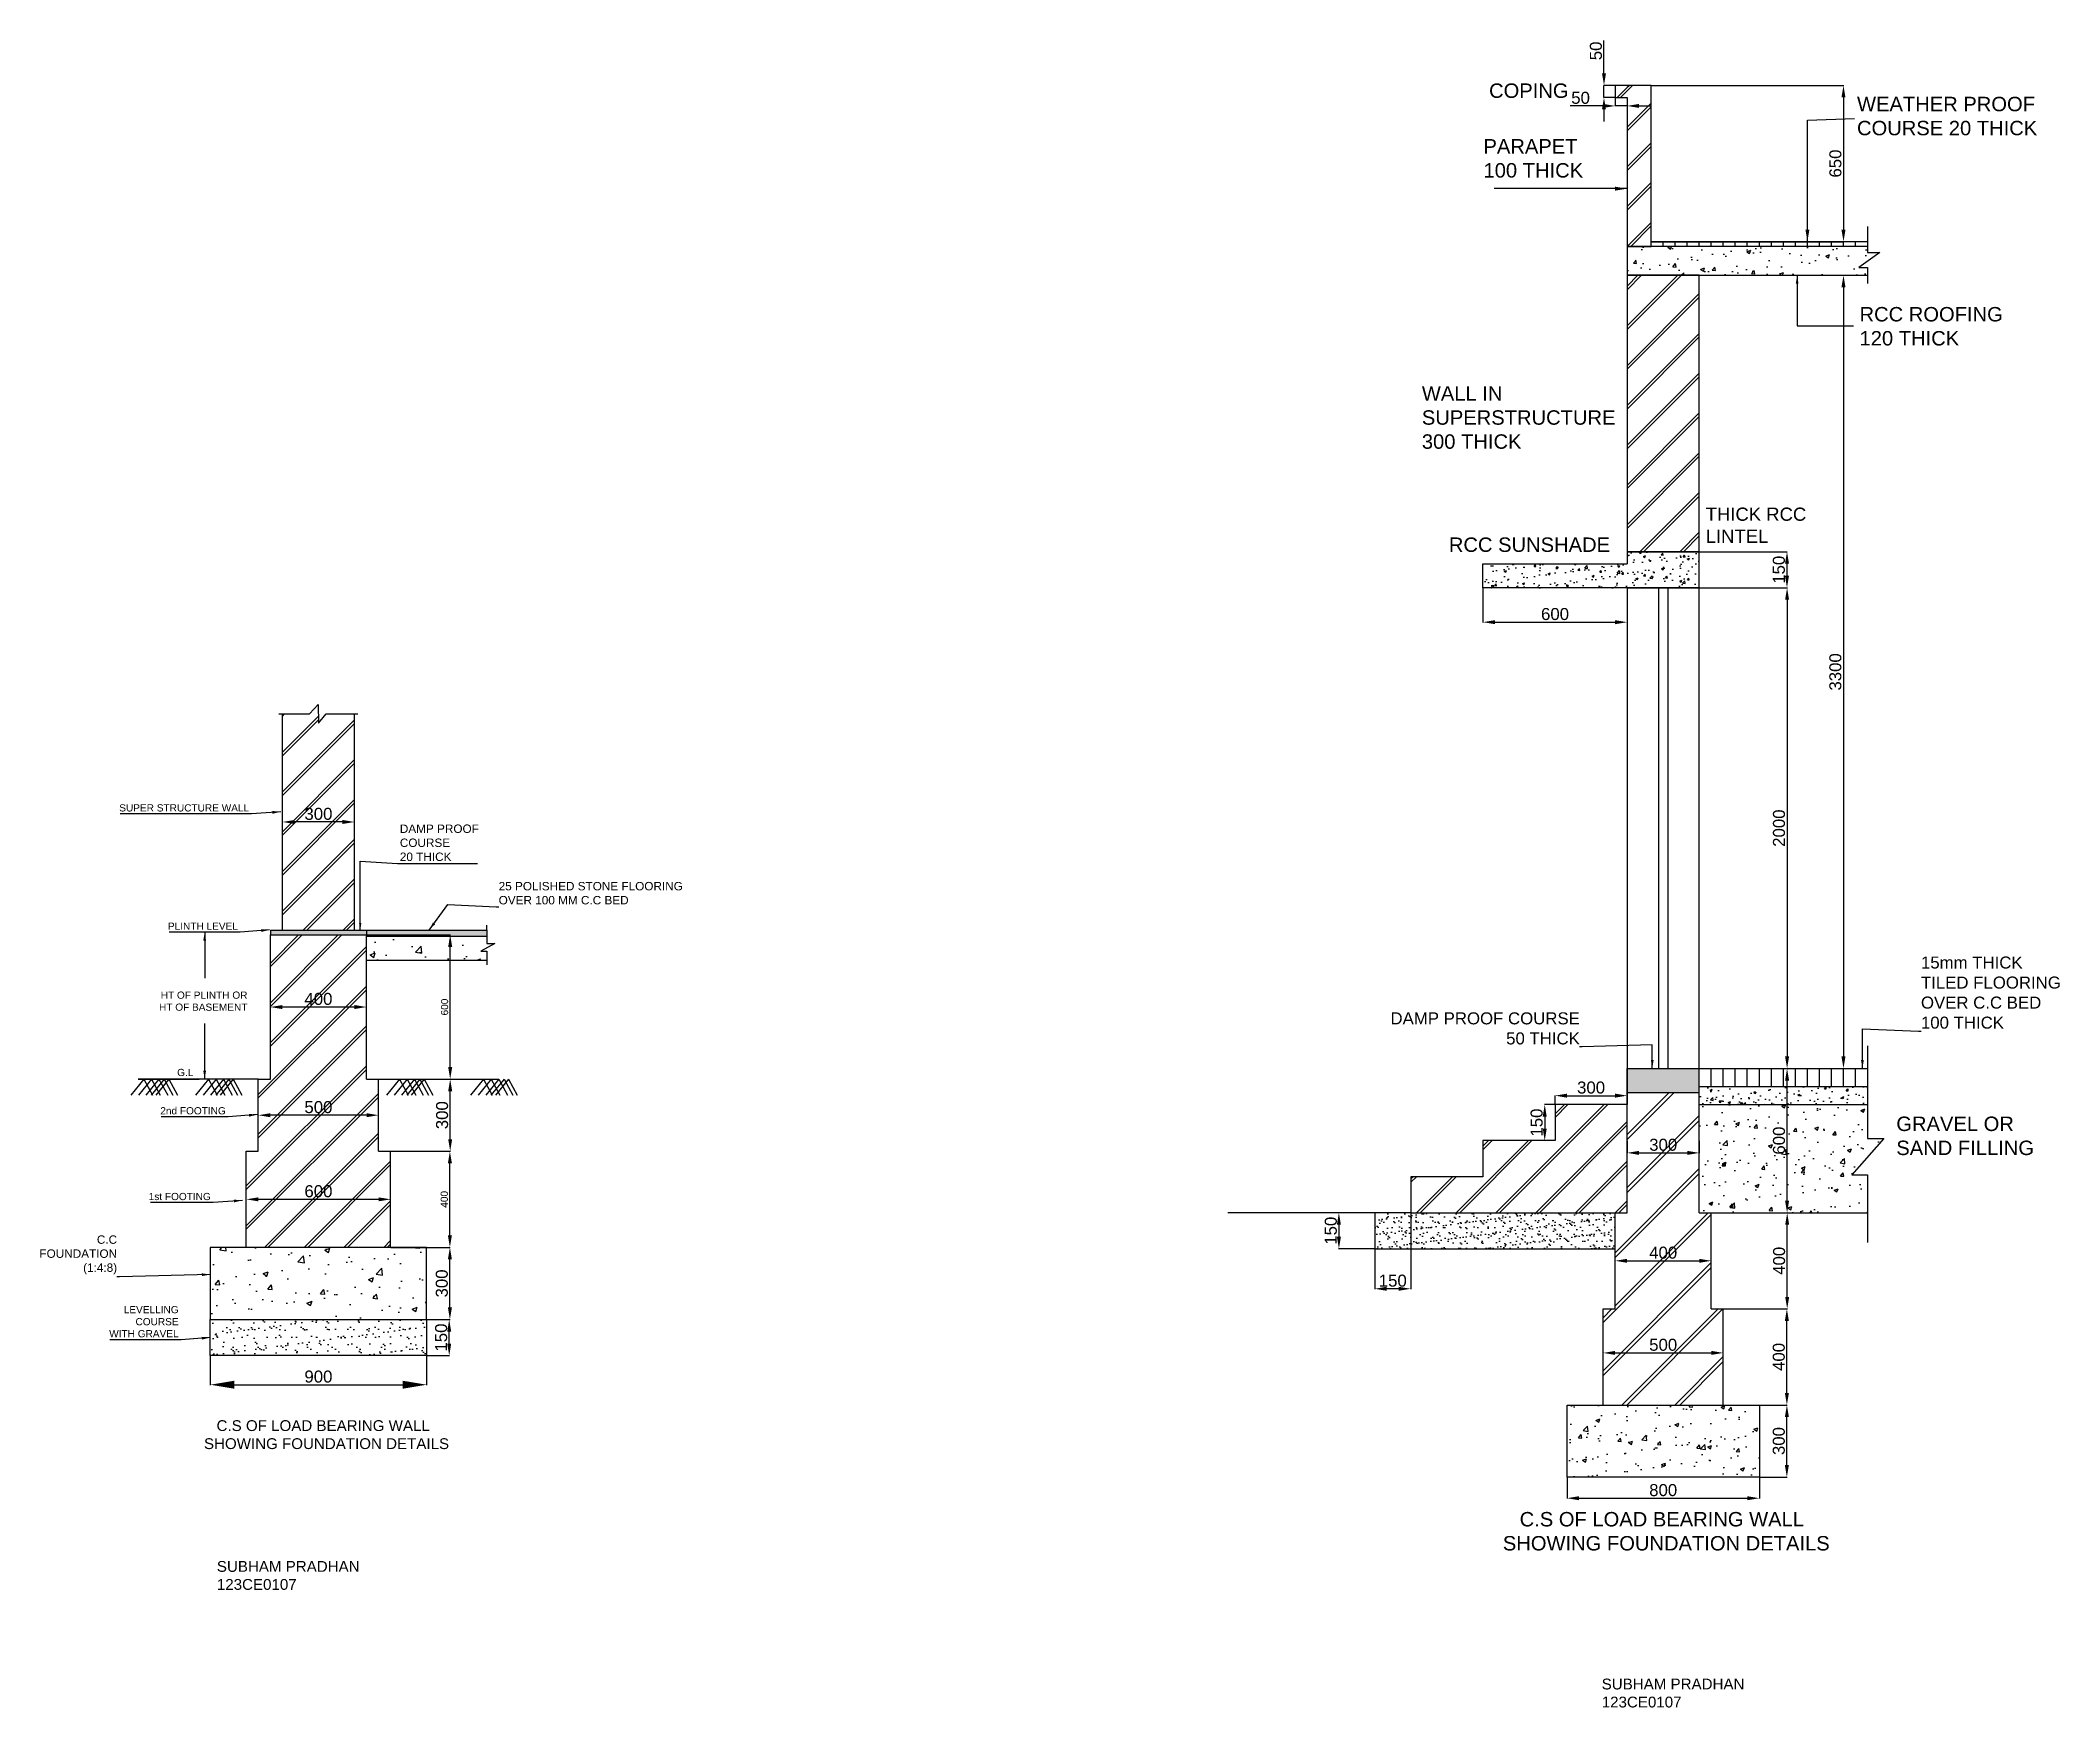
# Model space of a CAD drawing. Header units: millimetres. Extents: x 15663 to 24063, y 25357 to 32294.
import ezdxf

# ---------------------------------------------------------------- set-up
doc = ezdxf.new("R2010")
doc.units = ezdxf.units.MM
doc.layers.add('dimension', color=20, linetype='Continuous')
doc.styles.get("Standard").update_dxf_attribs({"font": 'Arial.ttf'})
doc.dimstyles.new('ISO-25', dxfattribs={"dimtxt": 5, "dimasz": 2.5, "dimexe": 1.25, "dimexo": 0.625, "dimtad": 1, "dimtxsty": 'Standard', "dimcen": 2.5, "dimadec": 0, "dimazin": 0, "dimtfac": 1, "dimtmove": 0, "dimatfit": 3, "dimfxl": 1, "dimarcsym": 0})
pattern_1 = [(50, (12593.54, 23586.2), (163.9662, -14.3452), [17.145, -188.595]), (355, (12593.54, 23586.2), (-31.719, 171.9512), [13.716, -150.8765]), (100.4514, (12607.2, 23585.01), (132.2471, 157.606), [14.571, -160.2812]), (46.1842, (12593.54, 23631.92), (243.971, -37.838), [25.7175, -282.8925]), (96.6356, (12613.87, 23628.77), (213.6637, 222.6835), [21.8565, -240.422]), (351.1842, (12593.54, 23631.92), (213.6637, 222.6835), [20.574, -226.3138]), (21, (12616.4, 23620.5), (136.453, -92.0387), [17.145, -188.595]), (326, (12616.4, 23620.5), (55.6218, 165.7692), [13.716, -150.876]), (71.4514, (12627.77, 23612.82), (192.0748, 73.7305), [14.571, -160.281]), (37.5, (12593.54, 23586.204), (2.77974, 76.09953), [0, -149.0472, 0, -153.162, 0, -151.4475]), (7.5, (12593.54, 23586.204), (60.1377, 90.1625), [0, -87.3252, 0, -145.6182, 0, -57.7215]), (327.5, (12542.565, 23586.204), (122.03154, -5.15587), [0, -57.15, 0, -178.308, 0, -236.601]), (317.5, (12519.7, 23586.2), (133.3163, 22.8838), [0, -74.295, 0, -118.4148, 0, -168.021])]
pattern_2 = [(45, (12593.54, 23586.2), (-82.7315, 82.7315), []), (45, (12608.54, 23586.2), (-82.7315, 82.7315), [])]
pattern_3 = [(50, (12593.54, 23586.204), (91.09233, -7.96954), [9.525, -104.775]), (355, (12593.54, 23586.2), (-17.6217, 95.5284), [7.62, -83.8203]), (100.45144, (12601.13, 23585.54), (73.4706, 87.5589), [8.095, -89.0451]), (46.1842, (12593.54, 23611.6), (135.5395, -21.0212), [14.2875, -157.1625]), (96.6356, (12604.84, 23609.85), (118.702, 123.713), [12.1425, -133.5678]), (351.1842, (12593.54, 23611.6), (118.702, 123.713), [11.43, -125.7299]), (21, (12606.24, 23605.254), (75.8072, -51.1326), [9.525, -104.775]), (326, (12606.24, 23605.25), (30.901, 92.094), [7.62, -83.82]), (71.45144, (12612.56, 23600.99), (106.7082, 40.9614), [8.095, -89.045]), (37.5, (12593.542, 23586.204), (1.5443, 42.27752), [0, -82.804, 0, -85.09, 0, -84.1375]), (7.5, (12593.542, 23586.204), (33.40983, 50.09029), [0, -48.514, 0, -80.899, 0, -32.0675]), (327.5, (12565.22, 23586.204), (67.7953, -2.86437), [0, -31.75, 0, -99.06, 0, -131.445]), (317.5, (12552.52, 23586.204), (74.0646, 12.71325), [0, -41.275, 0, -65.786, 0, -93.345])]

msp = doc.modelspace()

# ---------------------------------------------------------------- texts
at = {"attachment_point": 1}
for s, width, heights, insert, char_height in [('COPING', 1464.0664, [315.281], (21689.451, 32114.296), 60), ('WEATHER PROOF \\PCOURSE 20 THICK', 1464.0664, [315.281], (23220.091, 32058.793), 60), ('PARAPET\\P100 THICK', 1464.0664, [315.281], (21666.223, 31882.909), 60), ('RCC ROOFING\\P120 THICK', 1464.0664, [315.281], (23230.567, 31184.231), 60), ('WALL IN\\PSUPERSTRUCTURE\\P300 THICK', 1464.0664, [315.281], (21409.771, 30854.548), 60), ('THICK RCC \\PLINTEL', 1464.0664, [315.281], (22590.652, 30349.785), 55), ('RCC SUNSHADE', 1464.0664, [315.281], (21522.151, 30225.401), 60), ('GRAVEL OR \\PSAND FILLING', 1464.0664, [315.281], (23383.61, 27816.021), 60), ('   C.S OF LOAD BEARING WALL\\PSHOWING FOUNDATION DETAILS', 1023.66815, [0], (16343.337, 26552.878), 45), ('   C.S OF LOAD BEARING WALL\\PSHOWING FOUNDATION DETAILS', 1464.0664, [315.281], (21746.747, 26170.947), 60), ('   SUBHAM PRADHAN\\P   123CE0107', 1023.66815, [0], (16344.626, 25967.129), 45), ('   SUBHAM PRADHAN\\P   123CE0107', 1023.66815, [0], (22105.644, 25477.774), 45)]:
    msp.add_mtext_dynamic_manual_height_columns(s, width=width, gutter_width=12.5, heights=heights, dxfattribs=dict(at, insert=insert, char_height=char_height))
for s, insert, char_height, attachment_point in [('\\pxqj;SUPER STRUCTURE WALL', (16531.263, 29085.019), 30, 9), ('DAMP PROOF \\PCOURSE\\P20 THICK', (17158.214, 28878.959), 35, 7), ('25 POLISHED STONE FLOORING\\POVER 100 MM C.C BED', (17569.351, 28698.395), 35, 7), ('\\pxqj;PLINTH LEVEL', (16484.514, 28593.274), 30, 9), ('15mm THICK\\PTILED FLOORING\\POVER C.C BED\\P100 THICK', (23486.045, 28181.215), 50, 7), ('HT OF PLINTH OR\\PHT OF BASEMENT', (16524.278, 28255.901), 30, 9), ('DAMP PROOF COURSE\\P50 THICK', (22067.061, 28115.698), 50, 9), ('\\pxqj;G.L', (16299.314, 27984.245), 30, 9), ('\\pxqj;2nd FOOTING', (16434.084, 27824.847), 30, 9), ('\\pxqj;1st FOOTING', (16371.687, 27468.151), 30, 9), ('C.C \\PFOUNDATION\\P(1:4:8)', (15982.031, 27159.611), 35, 9), ('LEVELLING\\P      COURSE\\P\\pxqj;WITH GRAVEL', (16237.876, 26897.423), 30, 9)]:
    msp.add_mtext(s, dxfattribs=dict(insert=insert, char_height=char_height, attachment_point=attachment_point))

# ---------------------------------------------------------------- blocks, each defined once
blk = doc.blocks.new('*D9')
at = {"layer": 'Defpoints', "color": 0, "transparency": 16777216}
for p in [(16369.5, 26821.8), (17269.5, 26821.8), (17269.5, 26700.5)]:
    blk.add_point(p, dxfattribs=at)
at = {"layer": 'dimension', "color": 0, "lineweight": -2, "transparency": 16777216}
for p, q in [((16369.5, 26821.2), (16369.5, 26699.2)), ((17269.5, 26821.2), (17269.5, 26699.2)), ((16469.5, 26700.5), (17169.5, 26700.5))]:
    blk.add_line(p, q, dxfattribs=at)
at = {"layer": 'dimension', "color": 0, "transparency": 16777216}
for points in [[(16469.5, 26717.1), (16469.5, 26683.8), (16369.5, 26700.5)], [(17169.5, 26717.1), (17169.5, 26683.8), (17269.5, 26700.5)]]:
    blk.add_solid(points, dxfattribs=at)
at = {"layer": 'dimension', "color": 0, "transparency": 16777216, "insert": (16819.5, 26734), "char_height": 50, "attachment_point": 5}
blk.add_mtext('900', dxfattribs=at)
blk = doc.blocks.new('*D10')
at = {"layer": 'Defpoints', "color": 0, "transparency": 16777216}
for p in [(17269.5, 26971.8), (17363.6, 26971.8), (17269.5, 26821.8)]:
    blk.add_point(p, dxfattribs=at)
at = {"layer": 'dimension', "color": 0, "lineweight": -2, "transparency": 16777216}
for p, q in [((17270.1, 26971.8), (17364.8, 26971.8)), ((17363.6, 26871.8), (17363.6, 26921.8)), ((17270.1, 26821.8), (17364.8, 26821.8))]:
    blk.add_line(p, q, dxfattribs=at)
at = {"layer": 'dimension', "color": 0, "transparency": 16777216}
for points in [[(17355.3, 26921.8), (17371.9, 26921.8), (17363.6, 26971.8)], [(17355.3, 26871.8), (17371.9, 26871.8), (17363.6, 26821.8)]]:
    blk.add_solid(points, dxfattribs=at)
at = {"layer": 'dimension', "color": 0, "transparency": 16777216, "insert": (17330.1, 26896.8), "char_height": 50, "attachment_point": 5, "rotation": 90}
blk.add_mtext('150', dxfattribs=at)
blk = doc.blocks.new('*D11')
at = {"layer": 'Defpoints', "color": 0, "transparency": 16777216}
for p in [(16519.5, 27471.8), (16519.5, 27471.8), (17119.5, 27471.8)]:
    blk.add_point(p, dxfattribs=at)
at = {"layer": 'dimension', "color": 0, "lineweight": -2, "transparency": 16777216}
for p, q in [((16519.5, 27472.4), (16519.5, 27473)), ((17069.5, 27471.8), (16569.5, 27471.8)), ((17119.5, 27472.4), (17119.5, 27473))]:
    blk.add_line(p, q, dxfattribs=at)
at = {"layer": 'dimension', "color": 0, "transparency": 16777216}
for points in [[(16569.5, 27480.1), (16569.5, 27463.5), (16519.5, 27471.8)], [(17069.5, 27480.1), (17069.5, 27463.5), (17119.5, 27471.8)]]:
    blk.add_solid(points, dxfattribs=at)
at = {"layer": 'dimension', "color": 0, "transparency": 16777216, "insert": (16819.5, 27505.3), "char_height": 50, "attachment_point": 5}
blk.add_mtext('600', dxfattribs=at)
blk = doc.blocks.new('*D12')
at = {"layer": 'Defpoints', "color": 0, "transparency": 16777216}
for p in [(16569.5, 27821.8), (16569.5, 27821.8), (17069.5, 27821.8)]:
    blk.add_point(p, dxfattribs=at)
at = {"layer": 'dimension', "color": 0, "lineweight": -2, "transparency": 16777216}
for p, q in [((16569.5, 27822.4), (16569.5, 27823)), ((17019.5, 27821.8), (16619.5, 27821.8)), ((17069.5, 27822.4), (17069.5, 27823))]:
    blk.add_line(p, q, dxfattribs=at)
at = {"layer": 'dimension', "color": 0, "transparency": 16777216}
for points in [[(16619.5, 27830.1), (16619.5, 27813.5), (16569.5, 27821.8)], [(17019.5, 27830.1), (17019.5, 27813.5), (17069.5, 27821.8)]]:
    blk.add_solid(points, dxfattribs=at)
at = {"layer": 'dimension', "color": 0, "transparency": 16777216, "insert": (16819.5, 27855.3), "char_height": 50, "attachment_point": 5}
blk.add_mtext('500', dxfattribs=at)
blk = doc.blocks.new('*D13')
at = {"layer": 'Defpoints', "color": 0, "transparency": 16777216}
for p in [(16619.5, 28271.8), (16619.5, 28271.8), (17019.5, 28271.8)]:
    blk.add_point(p, dxfattribs=at)
at = {"layer": 'dimension', "color": 0, "lineweight": -2, "transparency": 16777216}
for p, q in [((16619.5, 28272.4), (16619.5, 28273)), ((16969.5, 28271.8), (16669.5, 28271.8)), ((17019.5, 28272.4), (17019.5, 28273))]:
    blk.add_line(p, q, dxfattribs=at)
at = {"layer": 'dimension', "color": 0, "transparency": 16777216}
for points in [[(16669.5, 28280.1), (16669.5, 28263.5), (16619.5, 28271.8)], [(16969.5, 28280.1), (16969.5, 28263.5), (17019.5, 28271.8)]]:
    blk.add_solid(points, dxfattribs=at)
at = {"layer": 'dimension', "color": 0, "transparency": 16777216, "insert": (16819.5, 28305.3), "char_height": 50, "attachment_point": 5}
blk.add_mtext('400', dxfattribs=at)
blk = doc.blocks.new('*D14')
at = {"layer": 'Defpoints', "color": 0, "transparency": 16777216}
for p in [(16669.5, 29041.8), (16669.5, 29041.8), (16969.5, 29041.8)]:
    blk.add_point(p, dxfattribs=at)
at = {"layer": 'dimension', "color": 0, "lineweight": -2, "transparency": 16777216}
for p, q in [((16669.5, 29042.4), (16669.5, 29043)), ((16919.5, 29041.8), (16719.5, 29041.8)), ((16969.5, 29042.4), (16969.5, 29043))]:
    blk.add_line(p, q, dxfattribs=at)
at = {"layer": 'dimension', "color": 0, "transparency": 16777216}
for points in [[(16719.5, 29050.1), (16719.5, 29033.5), (16669.5, 29041.8)], [(16919.5, 29050.1), (16919.5, 29033.5), (16969.5, 29041.8)]]:
    blk.add_solid(points, dxfattribs=at)
at = {"layer": 'dimension', "color": 0, "transparency": 16777216, "insert": (16819.5, 29075.3), "char_height": 50, "attachment_point": 5}
blk.add_mtext('300', dxfattribs=at)
blk = doc.blocks.new('*D15')
at = {"layer": 'Defpoints', "color": 0, "transparency": 16777216}
for p in [(17269.5, 27271.8), (17366.4, 27271.8), (17269.5, 26971.8)]:
    blk.add_point(p, dxfattribs=at)
at = {"layer": 'dimension', "color": 0, "lineweight": -2, "transparency": 16777216}
for p, q in [((17270.1, 27271.8), (17367.7, 27271.8)), ((17366.4, 27021.8), (17366.4, 27221.8)), ((17270.1, 26971.8), (17367.7, 26971.8))]:
    blk.add_line(p, q, dxfattribs=at)
at = {"layer": 'dimension', "color": 0, "transparency": 16777216}
for points in [[(17358.1, 27221.8), (17374.8, 27221.8), (17366.4, 27271.8)], [(17358.1, 27021.8), (17374.8, 27021.8), (17366.4, 26971.8)]]:
    blk.add_solid(points, dxfattribs=at)
at = {"layer": 'dimension', "color": 0, "transparency": 16777216, "insert": (17332.9, 27121.8), "char_height": 50, "attachment_point": 5, "rotation": 90}
blk.add_mtext('300', dxfattribs=at)
blk = doc.blocks.new('*D16')
at = {"layer": 'Defpoints', "color": 0, "transparency": 16777216}
for p in [(17119.5, 27671.8), (17366.4, 27671.8), (17119.5, 27271.8)]:
    blk.add_point(p, dxfattribs=at)
at = {"layer": 'dimension', "color": 0, "lineweight": -2, "transparency": 16777216}
for p, q in [((17120.1, 27671.8), (17367.7, 27671.8)), ((17366.4, 27321.8), (17366.4, 27621.8)), ((17120.1, 27271.8), (17367.7, 27271.8))]:
    blk.add_line(p, q, dxfattribs=at)
at = {"layer": 'dimension', "color": 0, "transparency": 16777216}
for points in [[(17358.1, 27621.8), (17374.8, 27621.8), (17366.4, 27671.8)], [(17358.1, 27321.8), (17374.8, 27321.8), (17366.4, 27271.8)]]:
    blk.add_solid(points, dxfattribs=at)
at = {"layer": 'dimension', "color": 0, "transparency": 16777216, "insert": (17343.1, 27471.8), "char_height": 30, "attachment_point": 5, "rotation": 90}
blk.add_mtext('400', dxfattribs=at)
blk = doc.blocks.new('*D17')
at = {"layer": 'Defpoints', "color": 0, "transparency": 16777216}
for p in [(17069.5, 27971.8), (17367.7, 27971.8), (17069.5, 27671.8)]:
    blk.add_point(p, dxfattribs=at)
at = {"layer": 'dimension', "color": 0, "lineweight": -2, "transparency": 16777216}
for p, q in [((17070.1, 27971.8), (17368.9, 27971.8)), ((17367.7, 27721.8), (17367.7, 27921.8)), ((17070.1, 27671.8), (17368.9, 27671.8))]:
    blk.add_line(p, q, dxfattribs=at)
at = {"layer": 'dimension', "color": 0, "transparency": 16777216}
for points in [[(17359.3, 27921.8), (17376, 27921.8), (17367.7, 27971.8)], [(17359.3, 27721.8), (17376, 27721.8), (17367.7, 27671.8)]]:
    blk.add_solid(points, dxfattribs=at)
at = {"layer": 'dimension', "color": 0, "transparency": 16777216, "insert": (17334.1, 27821.8), "char_height": 50, "attachment_point": 5, "rotation": 90}
blk.add_mtext('300', dxfattribs=at)
blk = doc.blocks.new('*D18')
at = {"layer": 'Defpoints', "color": 0, "transparency": 16777216}
for p in [(17019.5, 28571.8), (17367.7, 28571.8), (17019.5, 27971.8)]:
    blk.add_point(p, dxfattribs=at)
at = {"layer": 'dimension', "color": 0, "lineweight": -2, "transparency": 16777216}
for p, q in [((17020.1, 28571.8), (17368.9, 28571.8)), ((17367.7, 28021.8), (17367.7, 28521.8)), ((17020.1, 27971.8), (17368.9, 27971.8))]:
    blk.add_line(p, q, dxfattribs=at)
at = {"layer": 'dimension', "color": 0, "transparency": 16777216}
for points in [[(17359.3, 28521.8), (17376, 28521.8), (17367.7, 28571.8)], [(17359.3, 28021.8), (17376, 28021.8), (17367.7, 27971.8)]]:
    blk.add_solid(points, dxfattribs=at)
at = {"layer": 'dimension', "color": 0, "transparency": 16777216, "insert": (17344.4, 28271.8), "char_height": 30, "attachment_point": 5, "rotation": 90}
blk.add_mtext('600', dxfattribs=at)
blk = doc.blocks.new('*D19')
at = {"layer": 'Defpoints', "color": 0, "transparency": 16777216}
for p in [(22013.8, 26316.1), (22813.8, 26316.1), (22813.8, 26228.3)]:
    blk.add_point(p, dxfattribs=at)
at = {"layer": 'dimension', "color": 0, "lineweight": -2, "transparency": 16777216}
for p, q in [((22013.8, 26315.5), (22013.8, 26227)), ((22813.8, 26315.5), (22813.8, 26227)), ((22063.8, 26228.3), (22763.8, 26228.3))]:
    blk.add_line(p, q, dxfattribs=at)
at = {"layer": 'dimension', "color": 0, "transparency": 16777216}
for points in [[(22063.8, 26236.6), (22063.8, 26220), (22013.8, 26228.3)], [(22763.8, 26236.6), (22763.8, 26220), (22813.8, 26228.3)]]:
    blk.add_solid(points, dxfattribs=at)
at = {"layer": 'dimension', "color": 0, "transparency": 16777216, "insert": (22413.8, 26261.8), "char_height": 50, "attachment_point": 5}
blk.add_mtext('800', dxfattribs=at)
blk = doc.blocks.new('*D20')
at = {"layer": 'Defpoints', "color": 0, "transparency": 16777216}
for p in [(22813.8, 26616.1), (22928.3, 26616.1), (22813.8, 26316.1)]:
    blk.add_point(p, dxfattribs=at)
at = {"layer": 'dimension', "color": 0, "lineweight": -2, "transparency": 16777216}
for p, q in [((22814.4, 26616.1), (22929.6, 26616.1)), ((22928.3, 26366.1), (22928.3, 26566.1)), ((22814.4, 26316.1), (22929.6, 26316.1))]:
    blk.add_line(p, q, dxfattribs=at)
at = {"layer": 'dimension', "color": 0, "transparency": 16777216}
for points in [[(22920, 26566.1), (22936.7, 26566.1), (22928.3, 26616.1)], [(22920, 26366.1), (22936.7, 26366.1), (22928.3, 26316.1)]]:
    blk.add_solid(points, dxfattribs=at)
at = {"layer": 'dimension', "color": 0, "transparency": 16777216, "insert": (22894.8, 26466.1), "char_height": 50, "attachment_point": 5, "rotation": 90}
blk.add_mtext('300', dxfattribs=at)
blk = doc.blocks.new('*D21')
at = {"layer": 'Defpoints', "color": 0, "transparency": 16777216}
for p in [(22663.8, 27016.1), (22928.3, 27016.1), (22663.8, 26616.1)]:
    blk.add_point(p, dxfattribs=at)
at = {"layer": 'dimension', "color": 0, "lineweight": -2, "transparency": 16777216}
for p, q in [((22664.4, 27016.1), (22929.6, 27016.1)), ((22928.3, 26666.1), (22928.3, 26966.1)), ((22664.4, 26616.1), (22929.6, 26616.1))]:
    blk.add_line(p, q, dxfattribs=at)
at = {"layer": 'dimension', "color": 0, "transparency": 16777216}
for points in [[(22920, 26966.1), (22936.7, 26966.1), (22928.3, 27016.1)], [(22920, 26666.1), (22936.7, 26666.1), (22928.3, 26616.1)]]:
    blk.add_solid(points, dxfattribs=at)
at = {"layer": 'dimension', "color": 0, "transparency": 16777216, "insert": (22894.8, 26816.1), "char_height": 50, "attachment_point": 5, "rotation": 90}
blk.add_mtext('400', dxfattribs=at)
blk = doc.blocks.new('*D22')
at = {"layer": 'Defpoints', "color": 0, "transparency": 16777216}
for p in [(22613.8, 27416.1), (22929.6, 27416.1), (22613.8, 27016.1)]:
    blk.add_point(p, dxfattribs=at)
at = {"layer": 'dimension', "color": 0, "lineweight": -2, "transparency": 16777216}
for p, q in [((22614.4, 27416.1), (22930.8, 27416.1)), ((22929.6, 27066.1), (22929.6, 27366.1)), ((22614.4, 27016.1), (22930.8, 27016.1))]:
    blk.add_line(p, q, dxfattribs=at)
at = {"layer": 'dimension', "color": 0, "transparency": 16777216}
for points in [[(22921.3, 27366.1), (22937.9, 27366.1), (22929.6, 27416.1)], [(22921.3, 27066.1), (22937.9, 27066.1), (22929.6, 27016.1)]]:
    blk.add_solid(points, dxfattribs=at)
at = {"layer": 'dimension', "color": 0, "transparency": 16777216, "insert": (22896.1, 27216.1), "char_height": 50, "attachment_point": 5, "rotation": 90}
blk.add_mtext('400', dxfattribs=at)
blk = doc.blocks.new('*D23')
at = {"layer": 'Defpoints', "color": 0, "transparency": 16777216}
for p in [(22563.8, 28016.1), (22929.2, 28016.1), (22563.8, 27416.1)]:
    blk.add_point(p, dxfattribs=at)
at = {"layer": 'dimension', "color": 0, "lineweight": -2, "transparency": 16777216}
for p, q in [((22564.4, 28016.1), (22930.4, 28016.1)), ((22929.2, 27466.1), (22929.2, 27966.1)), ((22564.4, 27416.1), (22930.4, 27416.1))]:
    blk.add_line(p, q, dxfattribs=at)
at = {"layer": 'dimension', "color": 0, "transparency": 16777216}
for points in [[(22920.8, 27966.1), (22937.5, 27966.1), (22929.2, 28016.1)], [(22920.8, 27466.1), (22937.5, 27466.1), (22929.2, 27416.1)]]:
    blk.add_solid(points, dxfattribs=at)
at = {"layer": 'dimension', "color": 0, "transparency": 16777216, "insert": (22895.7, 27716.1), "char_height": 50, "attachment_point": 5, "rotation": 90}
blk.add_mtext('600', dxfattribs=at)
blk = doc.blocks.new('*D24')
at = {"layer": 'Defpoints', "color": 0, "transparency": 16777216}
for p in [(22563.8, 30016.1), (22563.8, 28016.1), (22929.2, 28016.1)]:
    blk.add_point(p, dxfattribs=at)
at = {"layer": 'dimension', "color": 0, "lineweight": -2, "transparency": 16777216}
for p, q in [((22564.4, 30016.1), (22930.4, 30016.1)), ((22929.2, 29966.1), (22929.2, 28066.1)), ((22564.4, 28016.1), (22930.4, 28016.1))]:
    blk.add_line(p, q, dxfattribs=at)
at = {"layer": 'dimension', "color": 0, "transparency": 16777216}
for points in [[(22920.8, 29966.1), (22937.5, 29966.1), (22929.2, 30016.1)], [(22920.8, 28066.1), (22937.5, 28066.1), (22929.2, 28016.1)]]:
    blk.add_solid(points, dxfattribs=at)
at = {"layer": 'dimension', "color": 0, "transparency": 16777216, "insert": (22895.7, 29016.1), "char_height": 50, "attachment_point": 5, "rotation": 90}
blk.add_mtext('2000', dxfattribs=at)
blk = doc.blocks.new('*D25')
at = {"layer": 'Defpoints', "color": 0, "transparency": 16777216}
for p in [(22563.8, 30166.1), (22563.8, 30016.1), (22928.8, 30016.1)]:
    blk.add_point(p, dxfattribs=at)
at = {"layer": 'dimension', "color": 0, "lineweight": -2, "transparency": 16777216}
for p, q in [((22564.4, 30166.1), (22930, 30166.1)), ((22928.8, 30116.1), (22928.8, 30066.1)), ((22564.4, 30016.1), (22930, 30016.1))]:
    blk.add_line(p, q, dxfattribs=at)
at = {"layer": 'dimension', "color": 0, "transparency": 16777216}
for points in [[(22920.4, 30116.1), (22937.1, 30116.1), (22928.8, 30166.1)], [(22920.4, 30066.1), (22937.1, 30066.1), (22928.8, 30016.1)]]:
    blk.add_solid(points, dxfattribs=at)
at = {"layer": 'dimension', "color": 0, "transparency": 16777216, "insert": (22895.2, 30091.1), "char_height": 50, "attachment_point": 5, "rotation": 90}
blk.add_mtext('150', dxfattribs=at)
blk = doc.blocks.new('*D26')
at = {"layer": 'Defpoints', "color": 0, "transparency": 16777216}
for p in [(22563.8, 31316.1), (22563.8, 28016.1), (23163.8, 28016.1)]:
    blk.add_point(p, dxfattribs=at)
at = {"layer": 'dimension', "color": 0, "lineweight": -2, "transparency": 16777216}
for p, q in [((22564.4, 31316.1), (23165, 31316.1)), ((23163.8, 31266.1), (23163.8, 28066.1)), ((22564.4, 28016.1), (23165, 28016.1))]:
    blk.add_line(p, q, dxfattribs=at)
at = {"layer": 'dimension', "color": 0, "transparency": 16777216}
for points in [[(23155.4, 31266.1), (23172.1, 31266.1), (23163.8, 31316.1)], [(23155.4, 28066.1), (23172.1, 28066.1), (23163.8, 28016.1)]]:
    blk.add_solid(points, dxfattribs=at)
at = {"layer": 'dimension', "color": 0, "transparency": 16777216, "insert": (23130.2, 29666.1), "char_height": 50, "attachment_point": 5, "rotation": 90}
blk.add_mtext('3300', dxfattribs=at)
blk = doc.blocks.new('*D27')
at = {"layer": 'Defpoints', "color": 0, "transparency": 16777216}
for p in [(22363.8, 32106.1), (22363.8, 31456.1), (23163.8, 31456.1)]:
    blk.add_point(p, dxfattribs=at)
at = {"layer": 'dimension', "color": 0, "lineweight": -2, "transparency": 16777216}
for p, q in [((22364.4, 32106.1), (23165, 32106.1)), ((23163.8, 32056.1), (23163.8, 31506.1)), ((22364.4, 31456.1), (23165, 31456.1))]:
    blk.add_line(p, q, dxfattribs=at)
at = {"layer": 'dimension', "color": 0, "transparency": 16777216}
for points in [[(23155.4, 32056.1), (23172.1, 32056.1), (23163.8, 32106.1)], [(23155.4, 31506.1), (23172.1, 31506.1), (23163.8, 31456.1)]]:
    blk.add_solid(points, dxfattribs=at)
at = {"layer": 'dimension', "color": 0, "transparency": 16777216, "insert": (23130.3, 31781.1), "char_height": 50, "attachment_point": 5, "rotation": 90}
blk.add_mtext('650', dxfattribs=at)
blk = doc.blocks.new('*D28')
at = {"layer": 'Defpoints', "color": 0, "transparency": 16777216}
for p in [(22213.8, 32056.1), (22213.8, 32020.8), (22263.8, 32056.1)]:
    blk.add_point(p, dxfattribs=at)
at = {"layer": 'dimension', "color": 0, "lineweight": -2, "transparency": 16777216}
for p, q in [((22163.8, 32020.8), (22026.3, 32020.8)), ((22213.8, 32055.5), (22213.8, 32019.6)), ((22263.8, 32020.8), (22213.8, 32020.8)), ((22263.8, 32055.5), (22263.8, 32019.6)), ((22313.8, 32020.8), (22363.8, 32020.8))]:
    blk.add_line(p, q, dxfattribs=at)
at = {"layer": 'dimension', "color": 0, "transparency": 16777216}
for points in [[(22163.8, 32029.2), (22163.8, 32012.5), (22213.8, 32020.8)], [(22313.8, 32029.2), (22313.8, 32012.5), (22263.8, 32020.8)]]:
    blk.add_solid(points, dxfattribs=at)
at = {"layer": 'dimension', "color": 0, "transparency": 16777216, "insert": (22070.1, 32054.3), "char_height": 50, "attachment_point": 5}
blk.add_mtext('50', dxfattribs=at)
blk = doc.blocks.new('*D29')
at = {"layer": 'Defpoints', "color": 0, "transparency": 16777216}
for p in [(22167.5, 32106.1), (22213.8, 32106.1), (22213.8, 32056.1)]:
    blk.add_point(p, dxfattribs=at)
at = {"layer": 'dimension', "color": 0, "lineweight": -2, "transparency": 16777216}
for p, q in [((22167.5, 32156.1), (22167.5, 32293.5)), ((22213.2, 32106.1), (22166.2, 32106.1)), ((22167.5, 32056.1), (22167.5, 32106.1)), ((22213.2, 32056.1), (22166.2, 32056.1)), ((22167.5, 32006.1), (22167.5, 31956.1))]:
    blk.add_line(p, q, dxfattribs=at)
at = {"layer": 'dimension', "color": 0, "transparency": 16777216}
for points in [[(22159.2, 32156.1), (22175.8, 32156.1), (22167.5, 32106.1)], [(22159.2, 32006.1), (22175.8, 32006.1), (22167.5, 32056.1)]]:
    blk.add_solid(points, dxfattribs=at)
at = {"layer": 'dimension', "color": 0, "transparency": 16777216, "insert": (22134, 32249.8), "char_height": 50, "attachment_point": 5, "rotation": 90}
blk.add_mtext('50', dxfattribs=at)
blk = doc.blocks.new('*D30')
at = {"layer": 'Defpoints', "color": 0, "transparency": 16777216}
for p in [(21663.8, 30016.1), (22263.8, 30016.1), (22263.8, 29873)]:
    blk.add_point(p, dxfattribs=at)
at = {"layer": 'dimension', "color": 0, "lineweight": -2, "transparency": 16777216}
for p, q in [((21663.8, 30015.5), (21663.8, 29871.8)), ((22263.8, 30015.5), (22263.8, 29871.8)), ((21713.8, 29873), (22213.8, 29873))]:
    blk.add_line(p, q, dxfattribs=at)
at = {"layer": 'dimension', "color": 0, "transparency": 16777216}
for points in [[(21713.8, 29881.4), (21713.8, 29864.7), (21663.8, 29873)], [(22213.8, 29881.4), (22213.8, 29864.7), (22263.8, 29873)]]:
    blk.add_solid(points, dxfattribs=at)
at = {"layer": 'dimension', "color": 0, "transparency": 16777216, "insert": (21963.8, 29906.6), "char_height": 50, "attachment_point": 5}
blk.add_mtext('600', dxfattribs=at)
blk = doc.blocks.new('*D31')
at = {"layer": 'Defpoints', "color": 0, "transparency": 16777216}
for p in [(21213.8, 27416.1), (21363.8, 27416.1), (21213.8, 27099.7)]:
    blk.add_point(p, dxfattribs=at)
at = {"layer": 'dimension', "color": 0, "lineweight": -2, "transparency": 16777216}
for p, q in [((21213.8, 27415.5), (21213.8, 27098.4)), ((21363.8, 27415.5), (21363.8, 27098.4)), ((21313.8, 27099.7), (21263.8, 27099.7))]:
    blk.add_line(p, q, dxfattribs=at)
at = {"layer": 'dimension', "color": 0, "transparency": 16777216}
for points in [[(21263.8, 27108), (21263.8, 27091.4), (21213.8, 27099.7)], [(21313.8, 27108), (21313.8, 27091.4), (21363.8, 27099.7)]]:
    blk.add_solid(points, dxfattribs=at)
at = {"layer": 'dimension', "color": 0, "transparency": 16777216, "insert": (21288.8, 27133.2), "char_height": 50, "attachment_point": 5}
blk.add_mtext('150', dxfattribs=at)
blk = doc.blocks.new('*D32')
at = {"layer": 'Defpoints', "color": 0, "transparency": 16777216}
for p in [(21213.8, 27416.1), (21064.7, 27266.1), (21213.8, 27266.1)]:
    blk.add_point(p, dxfattribs=at)
at = {"layer": 'dimension', "color": 0, "lineweight": -2, "transparency": 16777216}
for p, q in [((21213.2, 27416.1), (21063.5, 27416.1)), ((21064.7, 27366.1), (21064.7, 27316.1)), ((21213.2, 27266.1), (21063.5, 27266.1))]:
    blk.add_line(p, q, dxfattribs=at)
at = {"layer": 'dimension', "color": 0, "transparency": 16777216}
for points in [[(21056.4, 27366.1), (21073.1, 27366.1), (21064.7, 27416.1)], [(21056.4, 27316.1), (21073.1, 27316.1), (21064.7, 27266.1)]]:
    blk.add_solid(points, dxfattribs=at)
at = {"layer": 'dimension', "color": 0, "transparency": 16777216, "insert": (21031.2, 27341.1), "char_height": 50, "attachment_point": 5, "rotation": 90}
blk.add_mtext('150', dxfattribs=at)
blk = doc.blocks.new('*D33')
at = {"layer": 'Defpoints', "color": 0, "transparency": 16777216}
for p in [(22163.8, 26816.1), (22663.8, 26832.9), (22663.8, 26816.1)]:
    blk.add_point(p, dxfattribs=at)
at = {"layer": 'dimension', "color": 0, "lineweight": -2, "transparency": 16777216}
for p, q in [((22163.8, 26816.7), (22163.8, 26834.1)), ((22213.8, 26832.9), (22613.8, 26832.9)), ((22663.8, 26816.7), (22663.8, 26834.1))]:
    blk.add_line(p, q, dxfattribs=at)
at = {"layer": 'dimension', "color": 0, "transparency": 16777216}
for points in [[(22213.8, 26841.2), (22213.8, 26824.6), (22163.8, 26832.9)], [(22613.8, 26841.2), (22613.8, 26824.6), (22663.8, 26832.9)]]:
    blk.add_solid(points, dxfattribs=at)
at = {"layer": 'dimension', "color": 0, "transparency": 16777216, "insert": (22413.8, 26866.4), "char_height": 50, "attachment_point": 5}
blk.add_mtext('500', dxfattribs=at)
blk = doc.blocks.new('*D34')
at = {"layer": 'Defpoints', "color": 0, "transparency": 16777216}
for p in [(22213.8, 27216.1), (22613.8, 27216.1), (22613.8, 27216.1)]:
    blk.add_point(p, dxfattribs=at)
at = {"layer": 'dimension', "color": 0, "lineweight": -2, "transparency": 16777216}
for p, q in [((22213.8, 27216.7), (22213.8, 27217.3)), ((22613.8, 27216.7), (22613.8, 27217.3)), ((22263.8, 27216.1), (22563.8, 27216.1))]:
    blk.add_line(p, q, dxfattribs=at)
at = {"layer": 'dimension', "color": 0, "transparency": 16777216}
for points in [[(22263.8, 27224.4), (22263.8, 27207.7), (22213.8, 27216.1)], [(22563.8, 27224.4), (22563.8, 27207.7), (22613.8, 27216.1)]]:
    blk.add_solid(points, dxfattribs=at)
at = {"layer": 'dimension', "color": 0, "transparency": 16777216, "insert": (22413.8, 27249.6), "char_height": 50, "attachment_point": 5}
blk.add_mtext('400', dxfattribs=at)
blk = doc.blocks.new('*D35')
at = {"layer": 'Defpoints', "color": 0, "transparency": 16777216}
for p in [(22263.8, 27716.1), (22563.8, 27716.1), (22563.8, 27665.1)]:
    blk.add_point(p, dxfattribs=at)
at = {"layer": 'dimension', "color": 0, "lineweight": -2, "transparency": 16777216}
for p, q in [((22263.8, 27715.5), (22263.8, 27663.8)), ((22313.8, 27665.1), (22513.8, 27665.1)), ((22563.8, 27715.5), (22563.8, 27663.8))]:
    blk.add_line(p, q, dxfattribs=at)
at = {"layer": 'dimension', "color": 0, "transparency": 16777216}
for points in [[(22313.8, 27673.4), (22313.8, 27656.7), (22263.8, 27665.1)], [(22513.8, 27673.4), (22513.8, 27656.7), (22563.8, 27665.1)]]:
    blk.add_solid(points, dxfattribs=at)
at = {"layer": 'dimension', "color": 0, "transparency": 16777216, "insert": (22413.8, 27698.6), "char_height": 50, "attachment_point": 5}
blk.add_mtext('300', dxfattribs=at)
blk = doc.blocks.new('*D36')
at = {"layer": 'Defpoints', "color": 0, "transparency": 16777216}
for p in [(22263.8, 27903.1), (21963.8, 27866.1), (22263.8, 27866.1)]:
    blk.add_point(p, dxfattribs=at)
at = {"layer": 'dimension', "color": 0, "lineweight": -2, "transparency": 16777216}
for p, q in [((21963.8, 27866.7), (21963.8, 27904.4)), ((22013.8, 27903.1), (22213.8, 27903.1)), ((22263.8, 27866.7), (22263.8, 27904.4))]:
    blk.add_line(p, q, dxfattribs=at)
at = {"layer": 'dimension', "color": 0, "transparency": 16777216}
for points in [[(22013.8, 27911.5), (22013.8, 27894.8), (21963.8, 27903.1)], [(22213.8, 27911.5), (22213.8, 27894.8), (22263.8, 27903.1)]]:
    blk.add_solid(points, dxfattribs=at)
at = {"layer": 'dimension', "color": 0, "transparency": 16777216, "insert": (22113.8, 27936.7), "char_height": 50, "attachment_point": 5}
blk.add_mtext('300', dxfattribs=at)
blk = doc.blocks.new('*D37')
at = {"layer": 'Defpoints', "color": 0, "transparency": 16777216}
for p in [(21963.8, 27866.1), (21921, 27716.1), (21963.8, 27716.1)]:
    blk.add_point(p, dxfattribs=at)
at = {"layer": 'dimension', "color": 0, "lineweight": -2, "transparency": 16777216}
for p, q in [((21963.2, 27866.1), (21919.8, 27866.1)), ((21921, 27816.1), (21921, 27766.1)), ((21963.2, 27716.1), (21919.8, 27716.1))]:
    blk.add_line(p, q, dxfattribs=at)
at = {"layer": 'dimension', "color": 0, "transparency": 16777216}
for points in [[(21912.7, 27816.1), (21929.3, 27816.1), (21921, 27866.1)], [(21912.7, 27766.1), (21929.3, 27766.1), (21921, 27716.1)]]:
    blk.add_solid(points, dxfattribs=at)
at = {"layer": 'dimension', "color": 0, "transparency": 16777216, "insert": (21887.5, 27791.1), "char_height": 50, "attachment_point": 5, "rotation": 90}
blk.add_mtext('150', dxfattribs=at)

# ---------------------------------------------------------------- dimensions: what is measured, and where the dimension line sits
at = {"layer": 'dimension', "color": 3}
for base, p1, p2, override, picture, middle in [((22167.491, 32106.081), (22213.781, 32056.081), (22213.781, 32106.081), {"dimtxt": 50, "dimasz": 50, "dimgap": 8}, '*D29', (22133.962, 32249.807)), ((23163.781, 31456.081), (22363.781, 32106.081), (22363.781, 31456.081), {"dimtxt": 50, "dimasz": 50, "dimgap": 8}, '*D27', (23130.252, 31781.081)), ((23163.781, 28016.081), (22563.781, 31316.081), (22563.781, 28016.081), {"dimtxt": 50, "dimasz": 50, "dimgap": 8}, '*D26', (23130.235, 29666.081)), ((22928.766, 30016.081), (22563.781, 30166.081), (22563.781, 30016.081), {"dimtxt": 50, "dimasz": 50, "dimgap": 8}, '*D25', (22895.237, 30091.081)), ((22929.182, 28016.081), (22563.781, 30016.081), (22563.781, 28016.081), {"dimtxt": 50, "dimasz": 50, "dimgap": 8}, '*D24', (22895.654, 29016.081)), ((17367.672, 28571.798), (17019.473, 27971.798), (17019.473, 28571.798), {"dimtxt": 30, "dimasz": 50, "dimgap": 8}, '*D18', (17344.355, 28271.798)), ((22929.182, 28016.081), (22563.781, 27416.081), (22563.781, 28016.081), {"dimtxt": 50, "dimasz": 50, "dimgap": 8}, '*D23', (22895.654, 27716.081)), ((17367.672, 27971.798), (17069.473, 27671.798), (17069.473, 27971.798), {"dimtxt": 50, "dimasz": 50, "dimgap": 8}, '*D17', (17334.126, 27821.798)), ((21921, 27716.081), (21963.781, 27866.081), (21963.781, 27716.081), {"dimtxt": 50, "dimasz": 50, "dimgap": 8}, '*D37', (21887.472, 27791.081)), ((17366.422, 27671.798), (17119.473, 27271.798), (17119.473, 27671.798), {"dimtxt": 30, "dimasz": 50, "dimgap": 8}, '*D16', (17343.105, 27471.798)), ((21064.738, 27266.081), (21213.781, 27416.081), (21213.781, 27266.081), {"dimtxt": 50, "dimasz": 50, "dimgap": 8}, '*D32', (21031.209, 27341.081)), ((22929.599, 27416.081), (22613.781, 27016.081), (22613.781, 27416.081), {"dimtxt": 50, "dimasz": 50, "dimgap": 8}, '*D22', (22896.07, 27216.081)), ((17366.422, 27271.798), (17269.473, 26971.798), (17269.473, 27271.798), {"dimtxt": 50, "dimasz": 50, "dimgap": 8}, '*D15', (17332.876, 27121.798)), ((17363.599, 26971.798), (17269.473, 26821.798), (17269.473, 26971.798), {"dimtxt": 50, "dimasz": 50, "dimgap": 8}, '*D10', (17330.07, 26896.798)), ((22928.349, 27016.081), (22663.781, 26616.081), (22663.781, 27016.081), {"dimtxt": 50, "dimasz": 50, "dimgap": 8}, '*D21', (22894.82, 26816.081)), ((22928.349, 26616.081), (22813.781, 26316.081), (22813.781, 26616.081), {"dimtxt": 50, "dimasz": 50, "dimgap": 8}, '*D20', (22894.803, 26466.081))]:
    dim = msp.add_linear_dim(base=base, p1=p1, p2=p2, angle=90, dimstyle='ISO-25', override=override, dxfattribs=at)
    dim.commit()
    dim.dimension.update_dxf_attribs({"geometry": picture, "text_midpoint": middle})
for base, p1, p2, picture, middle in [((22213.781, 32020.817), (22263.781, 32056.081), (22213.781, 32056.081), '*D28', (22070.055, 32054.346)), ((22263.781, 29873.023), (21663.781, 30016.081), (22263.781, 30016.081), '*D30', (21963.781, 29906.552)), ((16669.473, 29041.798), (16969.473, 29041.798), (16669.473, 29041.798), '*D14', (16819.473, 29075.343)), ((16619.473, 28271.798), (17019.473, 28271.798), (16619.473, 28271.798), '*D13', (16819.473, 28305.326)), ((22263.781, 27903.124), (21963.781, 27866.081), (22263.781, 27866.081), '*D36', (22113.781, 27936.669)), ((16569.473, 27821.798), (17069.473, 27821.798), (16569.473, 27821.798), '*D12', (16819.473, 27855.326)), ((22563.781, 27665.074), (22263.781, 27716.081), (22563.781, 27716.081), '*D35', (22413.781, 27698.619)), ((16519.473, 27471.798), (17119.473, 27471.798), (16519.473, 27471.798), '*D11', (16819.473, 27505.326)), ((21213.781, 27099.687), (21363.781, 27416.081), (21213.781, 27416.081), '*D31', (21288.781, 27133.215)), ((22613.781, 27216.081), (22213.781, 27216.081), (22613.781, 27216.081), '*D34', (22413.781, 27249.609)), ((22663.781, 26832.888), (22163.781, 26816.081), (22663.781, 26816.081), '*D33', (22413.781, 26866.417)), ((22813.781, 26228.292), (22013.781, 26316.081), (22813.781, 26316.081), '*D19', (22413.781, 26261.82))]:
    dim = msp.add_linear_dim(base=base, p1=p1, p2=p2, dimstyle='ISO-25', override={"dimtxt": 50, "dimasz": 50, "dimgap": 8}, dxfattribs=at)
    dim.commit()
    dim.dimension.update_dxf_attribs({"geometry": picture, "text_midpoint": middle})
dim = msp.add_linear_dim(base=(17269.473, 26700.456), p1=(16369.473, 26821.798), p2=(17269.473, 26821.798), dimstyle='ISO-25', override={"dimtxt": 50, "dimasz": 100, "dimgap": 8}, dxfattribs=at)
dim.commit()
dim.dimension.update_dxf_attribs({"geometry": '*D9', "text_midpoint": (16819.473, 26700.456), "dimtype": 160})

# ---------------------------------------------------------------- hatches: boundary and pattern name
h = msp.add_hatch()
h.set_pattern_fill('JIS_LC_8A', color=256, scale=15)
h.set_pattern_definition(pattern_2)
h.paths.add_polyline_path([(22363.781, 32106.081), (22263.781, 32106.081), (22213.781, 32106.081), (22213.781, 32056.081), (22263.781, 32056.081), (22263.781, 31436.081), (22363.781, 31436.081)])
h = msp.add_hatch()
h.set_pattern_fill('JIS_LC_8A', color=256, scale=15)
h.set_pattern_definition(pattern_2)
h.paths.add_polyline_path([(22363.781, 32106.081), (22263.781, 32106.081), (22263.781, 31436.081), (22363.781, 31436.081)])
h = msp.add_hatch()
h.set_pattern_fill('AR-CONC', color=256, scale=0.9)
h.set_pattern_definition(pattern_1)
h.paths.add_polyline_path([(23263.781, 31436.081), (22263.781, 31436.081), (22263.781, 31316.081), (23263.781, 31316.081)])
h = msp.add_hatch()
h.set_pattern_fill('JIS_LC_8A', color=256, scale=15)
h.set_pattern_definition(pattern_2)
h.paths.add_polyline_path([(22563.781, 31316.081), (22263.781, 31316.081), (22263.781, 30166.081), (22563.781, 30166.081)])
h = msp.add_hatch()
h.set_pattern_fill('AR-CONC', color=256, scale=0.5)
h.set_pattern_definition(pattern_3)
h.paths.add_polyline_path([(22563.781, 30166.081), (22263.781, 30166.081), (22263.781, 30116.081), (21663.781, 30116.081), (21663.781, 30016.081), (22263.781, 30016.081), (22563.781, 30016.081)])
h = msp.add_hatch()
h.set_pattern_fill('JIS_LC_8A', color=256, scale=15)
h.set_pattern_definition([(45, (8801.75, 23946.43), (-82.7315, 82.7315), []), (45, (8816.75, 23946.43), (-82.7315, 82.7315), [])])
h.paths.add_polyline_path([(17069.473, 27971.798), (17019.473, 27971.798), (17019.473, 28571.798), (16619.473, 28571.798), (16619.473, 27971.798), (16569.473, 27971.798), (16569.473, 27671.798), (16519.473, 27671.798), (16519.473, 27271.798), (17119.473, 27271.798), (17119.473, 27671.798), (17069.473, 27671.798)])
h.paths.add_polyline_path([(16969.473, 29491.798), (16851.859, 29491.798), (16819.473, 29453.24), (16819.045, 29531.2), (16782.669, 29491.798), (16669.473, 29491.798), (16669.473, 28591.798), (16969.473, 28591.798)])
h = msp.add_hatch()
h.set_pattern_fill('AR-CONC', color=256, scale=1.2)
h.set_pattern_definition([(50, (8801.75, 23946.43), (218.6216, -19.127), [22.86, -251.46]), (355, (8801.75, 23946.43), (-42.292, 229.268), [18.288, -201.1687]), (100.4514, (8819.96, 23944.83), (176.3295, 210.1413), [19.428, -213.7083]), (46.1842, (8801.75, 24007.4), (325.295, -50.451), [34.29, -377.19]), (96.6356, (8828.85, 24003.2), (284.885, 296.911), [29.142, -320.563]), (351.184, (8801.75, 24007.4), (284.885, 296.911), [27.432, -301.752]), (21, (8832.23, 23992.15), (181.9373, -122.7182), [22.86, -251.46]), (326, (8832.23, 23992.15), (74.1624, 221.0256), [18.288, -201.168]), (71.4514, (8847.39, 23981.92), (256.0997, 98.3073), [19.428, -213.708]), (37.5, (8801.746, 23946.43), (3.7063, 101.46605), [0, -198.7296, 0, -204.216, 0, -201.93]), (7.5, (8801.75, 23946.43), (80.1836, 120.2167), [0, -116.4336, 0, -194.1576, 0, -76.962]), (327.5, (8733.775, 23946.43), (162.7087, -6.8745), [0, -76.2, 0, -237.744, 0, -315.468]), (317.5, (8703.3, 23946.43), (177.755, 30.5118), [0, -99.06, 0, -157.8864, 0, -224.028])])
h.paths.add_polyline_path([(17269.473, 27271.798), (16369.473, 27271.798), (16369.473, 26971.798), (17269.473, 26971.798)])
h.paths.add_polyline_path([(17519.473, 28503.886), (17495.414, 28503.886), (17552.821, 28536.857), (17519.473, 28536.857), (17519.473, 28566.798), (17019.473, 28566.798), (17019.473, 28466.798), (17519.473, 28466.798)])
h = msp.add_hatch(color=256)
h.dxf.hatch_style = 1
h.paths.add_polyline_path([(17019.473, 28591.798), (16619.473, 28591.798), (16619.473, 28571.798), (17019.473, 28571.798)])
h.paths.add_polyline_path([(17519.473, 28591.798), (17019.473, 28591.798), (17019.473, 28571.798), (17019.473, 28566.798), (17519.473, 28566.798)])
h = msp.add_hatch(color=256)
h.dxf.hatch_style = 1
h.paths.add_polyline_path([(22563.781, 28016.081), (22263.781, 28016.081), (22263.781, 27916.081), (22563.781, 27916.081)])
h = msp.add_hatch()
h.set_pattern_fill('JIS_LC_8A', color=256, scale=20)
h.set_pattern_definition([(45, (12593.54, 23586.2), (-110.3087, 110.3087), []), (45, (12613.54, 23586.2), (-110.3087, 110.3087), [])])
h.paths.add_polyline_path([(22663.781, 27016.081), (22613.781, 27016.081), (22613.781, 27416.081), (22563.781, 27416.081), (22563.781, 27916.081), (22263.781, 27916.081), (22263.781, 27866.081), (22263.781, 27416.081), (22213.781, 27416.081), (22213.781, 27016.081), (22163.781, 27016.081), (22163.781, 26616.081), (22663.781, 26616.081)])
h = msp.add_hatch()
h.set_pattern_fill('AR-CONC', color=256, scale=0.5)
h.set_pattern_definition(pattern_3)
h.paths.add_polyline_path([(23263.781, 27941.081), (22563.781, 27941.081), (22563.781, 27866.081), (23263.781, 27866.081)])
h = msp.add_hatch()
h.set_pattern_fill('JIS_LC_8A', color=256, scale=15)
h.set_pattern_definition(pattern_2)
h.paths.add_polyline_path([(22263.781, 27866.081), (21963.781, 27866.081), (21963.781, 27716.081), (21663.781, 27716.081), (21663.781, 27566.081), (21363.781, 27566.081), (21363.781, 27416.081), (22263.781, 27416.081)])
h = msp.add_hatch()
h.set_pattern_fill('AR-CONC', color=256, scale=0.9)
h.set_pattern_definition(pattern_1)
h.paths.add_polyline_path([(23332.182, 27724.761), (23263.781, 27724.761), (23263.781, 27866.081), (22563.781, 27866.081), (22563.781, 27416.081), (23263.781, 27416.081), (23263.781, 27573.363), (23198.537, 27573.363)])
h = msp.add_hatch()
h.set_pattern_fill('AR-SAND', color=256, scale=0.9)
h.set_pattern_definition([(37.5, (12593.542, 23586.204), (-1.44003, 44.04719), [0, -34.7472, 0, -38.862, 0, -37.1475]), (7.5, (12593.54, 23586.204), (40.4571, 64.51426), [0, -18.7452, 0, -31.3182, 0, -12.0015]), (327.5, (12565.425, 23586.204), (71.18931, 0.12935), [0, -11.43, 0, -41.148, 0, -53.721]), (317.5, (12565.425, 23586.204), (68.72008, 20.06364), [0, -5.715, 0, -26.9748, 0, -30.861])])
h.paths.add_polyline_path([(22213.781, 27416.081), (21363.781, 27416.081), (21213.781, 27416.081), (21213.781, 27266.081), (22213.781, 27266.081)])
h = msp.add_hatch()
h.set_pattern_fill('AR-SAND', color=256, scale=1.3)
h.set_pattern_definition([(37.5, (8801.746, 23946.43), (-2.08004, 63.62372), [0, -50.1904, 0, -56.134, 0, -53.6575]), (7.5, (8801.746, 23946.43), (58.438, 93.1873), [0, -27.0764, 0, -45.2374, 0, -17.3355]), (327.5, (8761.13, 23946.43), (102.829, 0.18683), [0, -16.51, 0, -59.436, 0, -77.597]), (317.5, (8761.13, 23946.43), (99.2623, 28.9808), [0, -8.255, 0, -38.9636, 0, -44.577])])
h.paths.add_polyline_path([(17269.473, 26971.798), (16369.473, 26971.798), (16369.473, 26821.798), (17269.473, 26821.798)])
h = msp.add_hatch()
h.set_pattern_fill('AR-CONC', color=256, scale=0.9)
h.set_pattern_definition(pattern_1)
h.paths.add_polyline_path([(22813.781, 26616.081), (22013.781, 26616.081), (22013.781, 26316.081), (22813.781, 26316.081)])

# ---------------------------------------------------------------- linework, layer by layer
for p, q in [((23263.781, 31519.071), (23263.781, 31410.695)), ((23263.781, 31436.081), (22263.781, 31436.081)), ((22263.781, 31436.081), (22263.781, 31316.081)), ((23263.781, 31456.081), (22363.781, 31456.081)), ((22363.781, 31436.081), (22363.781, 31456.081)), ((22363.781, 31436.081), (22363.781, 31456.081)), ((22413.781, 31436.081), (22413.781, 31456.081)), ((22463.781, 31436.081), (22463.781, 31456.081)), ((22513.781, 31436.081), (22513.781, 31456.081)), ((22563.781, 31436.081), (22563.781, 31456.081)), ((22613.781, 31436.081), (22613.781, 31456.081)), ((22663.781, 31436.081), (22663.781, 31456.081)), ((22713.781, 31436.081), (22713.781, 31456.081)), ((22763.781, 31436.081), (22763.781, 31456.081)), ((22813.781, 31436.081), (22813.781, 31456.081)), ((22863.781, 31436.081), (22863.781, 31456.081)), ((22913.781, 31436.081), (22913.781, 31456.081)), ((22963.781, 31436.081), (22963.781, 31456.081)), ((23013.781, 31436.081), (23013.781, 31456.081)), ((23063.781, 31436.081), (23063.781, 31456.081)), ((23113.781, 31436.081), (23113.781, 31456.081)), ((23163.781, 31436.081), (23163.781, 31456.081)), ((23213.781, 31436.081), (23213.781, 31456.081)), ((23314.738, 31410.695), (23227.169, 31349.077)), ((23227.169, 31349.077), (23263.781, 31349.077)), ((23263.781, 31410.695), (23314.738, 31410.695)), ((23263.781, 31349.077), (23263.781, 31281.998)), ((22263.781, 31316.081), (23263.781, 31316.081)), ((22393.781, 30016.081), (22393.781, 28016.081)), ((22433.781, 30016.081), (22433.781, 28016.081)), ((16654.877, 29491.798), (16782.669, 29491.798)), ((16669.473, 28591.798), (16669.473, 29491.798)), ((16782.669, 29491.798), (16819.045, 29531.2)), ((16819.045, 29531.2), (16819.473, 29453.24)), ((16819.262, 29491.798), (16819.473, 29491.798)), ((16819.473, 29453.24), (16851.859, 29491.798)), ((16851.859, 29491.798), (16983.213, 29491.798)), ((16969.473, 28591.798), (16969.473, 29491.798)), ((16619.473, 28591.798), (17019.473, 28591.798)), ((16619.473, 28591.798), (16619.473, 28571.798)), ((16619.473, 27971.798), (16619.473, 28571.798)), ((16619.473, 28571.798), (17019.473, 28571.798)), ((17019.473, 28591.798), (17019.473, 28571.798)), ((17019.473, 28591.798), (17519.473, 28591.798)), ((17019.473, 27971.798), (17019.473, 28571.798)), ((17019.473, 28566.798), (17519.473, 28566.798)), ((17519.473, 28591.798), (17519.473, 28611.798)), ((17519.473, 28591.798), (17519.473, 28536.857)), ((17552.821, 28536.857), (17495.414, 28503.886)), ((17495.414, 28503.886), (17519.473, 28503.886)), ((17519.473, 28536.857), (17552.821, 28536.857)), ((17519.473, 28503.886), (17519.473, 28466.798)), ((17019.473, 28466.798), (17519.473, 28466.798)), ((17519.473, 28466.798), (17519.473, 28446.798)), ((23263.781, 28110.865), (23263.781, 27724.761)), ((22263.781, 27416.081), (22263.781, 28016.081)), ((22263.781, 28016.081), (22563.781, 28016.081)), ((22263.781, 28016.081), (22263.781, 27866.081)), ((22563.781, 27416.081), (22563.781, 28016.081)), ((22563.781, 28016.081), (23263.781, 28016.081)), ((22563.781, 27941.081), (22563.781, 28016.081)), ((22613.781, 27941.081), (22613.781, 28016.081)), ((22663.781, 27941.081), (22663.781, 28016.081)), ((22713.781, 27941.081), (22713.781, 28016.081)), ((22763.781, 27941.081), (22763.781, 28016.081)), ((22813.781, 27941.081), (22813.781, 28016.081)), ((22863.781, 27941.081), (22863.781, 28016.081)), ((22913.781, 27941.081), (22913.781, 28016.081)), ((22963.781, 27941.081), (22963.781, 28016.081)), ((23013.781, 27941.081), (23013.781, 28016.081)), ((23063.781, 27941.081), (23063.781, 28016.081)), ((23113.781, 27941.081), (23113.781, 28016.081)), ((23163.781, 27941.081), (23163.781, 28016.081)), ((23213.781, 27941.081), (23213.781, 28016.081)), ((16093.126, 27971.798), (16039.007, 27904.577)), ((16569.473, 27971.798), (16069.473, 27971.798)), ((16069.473, 27971.798), (16323.672, 27971.798)), ((16125.196, 27971.798), (16071.077, 27904.577)), ((16093.126, 27971.798), (16129.205, 27904.577)), ((16156.265, 27971.798), (16102.146, 27904.577)), ((16178.313, 27971.798), (16124.194, 27904.577)), ((16125.196, 27971.798), (16161.276, 27904.577)), ((16196.573, 27971.798), (16142.454, 27904.577)), ((16156.265, 27971.798), (16192.344, 27904.577)), ((16178.313, 27971.798), (16214.392, 27904.577)), ((16196.573, 27971.798), (16232.652, 27904.577)), ((16361.716, 27971.798), (16307.597, 27904.577)), ((16393.786, 27971.798), (16339.667, 27904.577)), ((16361.716, 27971.798), (16397.795, 27904.577)), ((16424.855, 27971.798), (16370.736, 27904.577)), ((16446.903, 27971.798), (16392.784, 27904.577)), ((16393.786, 27971.798), (16429.866, 27904.577)), ((16465.163, 27971.798), (16411.044, 27904.577)), ((16424.855, 27971.798), (16460.934, 27904.577)), ((16446.903, 27971.798), (16482.983, 27904.577)), ((16465.163, 27971.798), (16501.242, 27904.577)), ((16569.473, 27671.798), (16569.473, 27971.798)), ((16569.473, 27971.798), (16619.473, 27971.798)), ((17019.473, 27971.798), (17069.473, 27971.798)), ((17069.473, 27671.798), (17069.473, 27971.798)), ((17069.473, 27971.798), (17569.473, 27971.798)), ((17156.371, 27971.798), (17102.252, 27904.577)), ((17188.442, 27971.798), (17134.323, 27904.577)), ((17156.371, 27971.798), (17192.451, 27904.577)), ((17219.51, 27971.798), (17165.391, 27904.577)), ((17241.558, 27971.798), (17187.44, 27904.577)), ((17188.442, 27971.798), (17224.521, 27904.577)), ((17259.818, 27971.798), (17205.699, 27904.577)), ((17219.51, 27971.798), (17255.589, 27904.577)), ((17241.558, 27971.798), (17277.638, 27904.577)), ((17259.818, 27971.798), (17295.897, 27904.577)), ((17506.335, 27971.798), (17452.216, 27904.577)), ((17538.405, 27971.798), (17484.286, 27904.577)), ((17506.335, 27971.798), (17542.414, 27904.577)), ((17569.473, 27971.798), (17515.355, 27904.577)), ((17591.522, 27971.798), (17537.403, 27904.577)), ((17538.405, 27971.798), (17574.484, 27904.577)), ((17609.781, 27971.798), (17555.662, 27904.577)), ((17569.473, 27971.798), (17605.553, 27904.577)), ((17591.522, 27971.798), (17627.601, 27904.577)), ((17609.781, 27971.798), (17645.861, 27904.577)), ((22263.781, 27916.081), (22563.781, 27916.081)), ((22563.781, 27941.081), (23263.781, 27941.081)), ((22263.781, 27866.081), (21963.781, 27866.081)), ((21963.781, 27866.081), (21963.781, 27716.081)), ((22563.781, 27866.081), (23263.781, 27866.081)), ((23332.182, 27724.761), (23198.537, 27573.363)), ((23263.781, 27724.761), (23332.182, 27724.761)), ((16519.473, 27271.798), (16519.473, 27671.798)), ((16519.473, 27671.798), (16569.473, 27671.798)), ((17069.473, 27671.798), (17119.473, 27671.798)), ((17119.473, 27271.798), (17119.473, 27671.798)), ((21963.781, 27716.081), (21663.781, 27716.081)), ((21663.781, 27716.081), (21663.781, 27566.081)), ((21663.781, 27566.081), (21363.781, 27566.081)), ((21363.781, 27566.081), (21363.781, 27416.081)), ((23198.537, 27573.363), (23263.781, 27573.363)), ((23263.781, 27573.363), (23263.781, 27416.081)), ((21363.781, 27416.081), (20602.446, 27416.081)), ((21363.781, 27416.081), (21213.781, 27416.081)), ((21213.781, 27416.081), (21213.781, 27266.081)), ((21363.781, 27416.081), (22263.781, 27416.081)), ((22213.781, 27016.081), (22213.781, 27416.081)), ((22213.781, 27416.081), (22263.781, 27416.081)), ((22563.781, 27416.081), (22613.781, 27416.081)), ((22563.781, 27416.081), (23263.781, 27416.081)), ((22613.781, 27016.081), (22613.781, 27416.081)), ((23263.781, 27416.081), (23263.781, 27292.429)), ((21213.781, 27266.081), (22213.781, 27266.081)), ((22163.781, 26616.081), (22163.781, 27016.081)), ((22163.781, 27016.081), (22213.781, 27016.081)), ((22613.781, 27016.081), (22663.781, 27016.081)), ((22663.781, 26616.081), (22663.781, 27016.081))]:
    msp.add_line(p, q)
for points in [[(22263.781, 32106.081), (22213.781, 32106.081), (22213.781, 32056.081), (22263.781, 32056.081)], [(22263.781, 32056.081), (22263.781, 31436.081), (22363.781, 31436.081), (22363.781, 32106.081), (22263.781, 32106.081)], [(22263.781, 30016.081), (22563.781, 30016.081), (22563.781, 30166.081), (22263.781, 30166.081), (22263.781, 30116.081)], [(22263.781, 30016.081), (21663.781, 30016.081), (21663.781, 30116.081), (22263.781, 30116.081)]]:
    msp.add_lwpolyline(points)
for points in [[(22263.781, 30166.081), (22563.781, 30166.081), (22563.781, 31316.081), (22263.781, 31316.081)], [(22263.781, 28016.081), (22563.781, 28016.081), (22563.781, 30016.081), (22263.781, 30016.081)], [(16369.473, 26971.798), (17269.473, 26971.798), (17269.473, 27271.798), (16369.473, 27271.798)], [(16369.473, 26971.798), (17269.473, 26971.798), (17269.473, 26821.798), (16369.473, 26821.798)], [(22013.781, 26616.081), (22813.781, 26616.081), (22813.781, 26316.081), (22013.781, 26316.081)]]:
    msp.add_lwpolyline(points, close=True)

msp.set_redraw_order([(e.dxf.handle, doc.entitydb.next_handle()) for e in msp.query("TEXT MTEXT ATTDEF DIMENSION ARC_DIMENSION")])  # texts and dimensions are drawn at this point

# ---------------------------------------------------------------- leaders
for points, override in [([(23013.781, 31456.081), (23013.781, 31962.164), (23209.859, 31968.023)], {"dimasz": 50}), ([(22263.781, 31676.63), (21709.971, 31676.63)], {"dimasz": 50}), ([(22971.05, 31316.081), (22971.05, 31105.46), (23205.721, 31105.46)], {"dimasz": 35, "dimgap": 10}), ([(16346.297, 28583.274), (16346.297, 28391.483)], {"dimasz": 35}), ([(16346.297, 27971.798), (16346.297, 28203.357)], {"dimasz": 35})]:
    msp.add_leader(points, dimstyle='ISO-25', override=override)
at = {"annotation_type": 0, "has_hookline": 1}
for points, override, hookline_direction, text_width in [([(16662.86, 29084.394), (16541.263, 29075.019)], {"dimasz": 35, "dimgap": 10}, 1, 536.869), ([(16993.448, 28591.798), (16993.448, 28878.334), (17148.214, 28868.959)], {"dimasz": 30, "dimgap": 10}, 0, 322.688), ([(16616.111, 28592.649), (16494.514, 28583.274)], {"dimasz": 35, "dimgap": 10}, 1, 286.432), ([(16565.681, 27824.222), (16444.084, 27814.847)], {"dimasz": 35, "dimgap": 10}, 1, 268.629), ([(16503.284, 27467.526), (16381.687, 27458.151)], {"dimasz": 35, "dimgap": 10}, 1, 251.276), ([(16369.473, 26896.798), (16247.876, 26887.423)], {"dimasz": 35, "dimgap": 10}, 1, 286.739)]:
    msp.add_leader(points, dimstyle='ISO-25', override=override, dxfattribs=dict(at, hookline_direction=hookline_direction, text_width=text_width))
for points, hookline_direction in [([(17279.71, 28591.798), (17358.322, 28697.77), (17559.351, 28688.395)], 0), ([(23242.585, 28016.081), (23242.585, 28180.59), (23476.045, 28171.215)], 0), ([(22368.337, 28016.081), (22368.337, 28115.073), (22077.061, 28105.698)], 1), ([(16369.473, 27158.986), (15992.031, 27149.611)], 1)]:
    msp.add_leader(points, dimstyle='ISO-25', override={"dimasz": 35, "dimgap": 10}, dxfattribs=dict(at, hookline_direction=hookline_direction))

doc.saveas('drawing.dxf')
